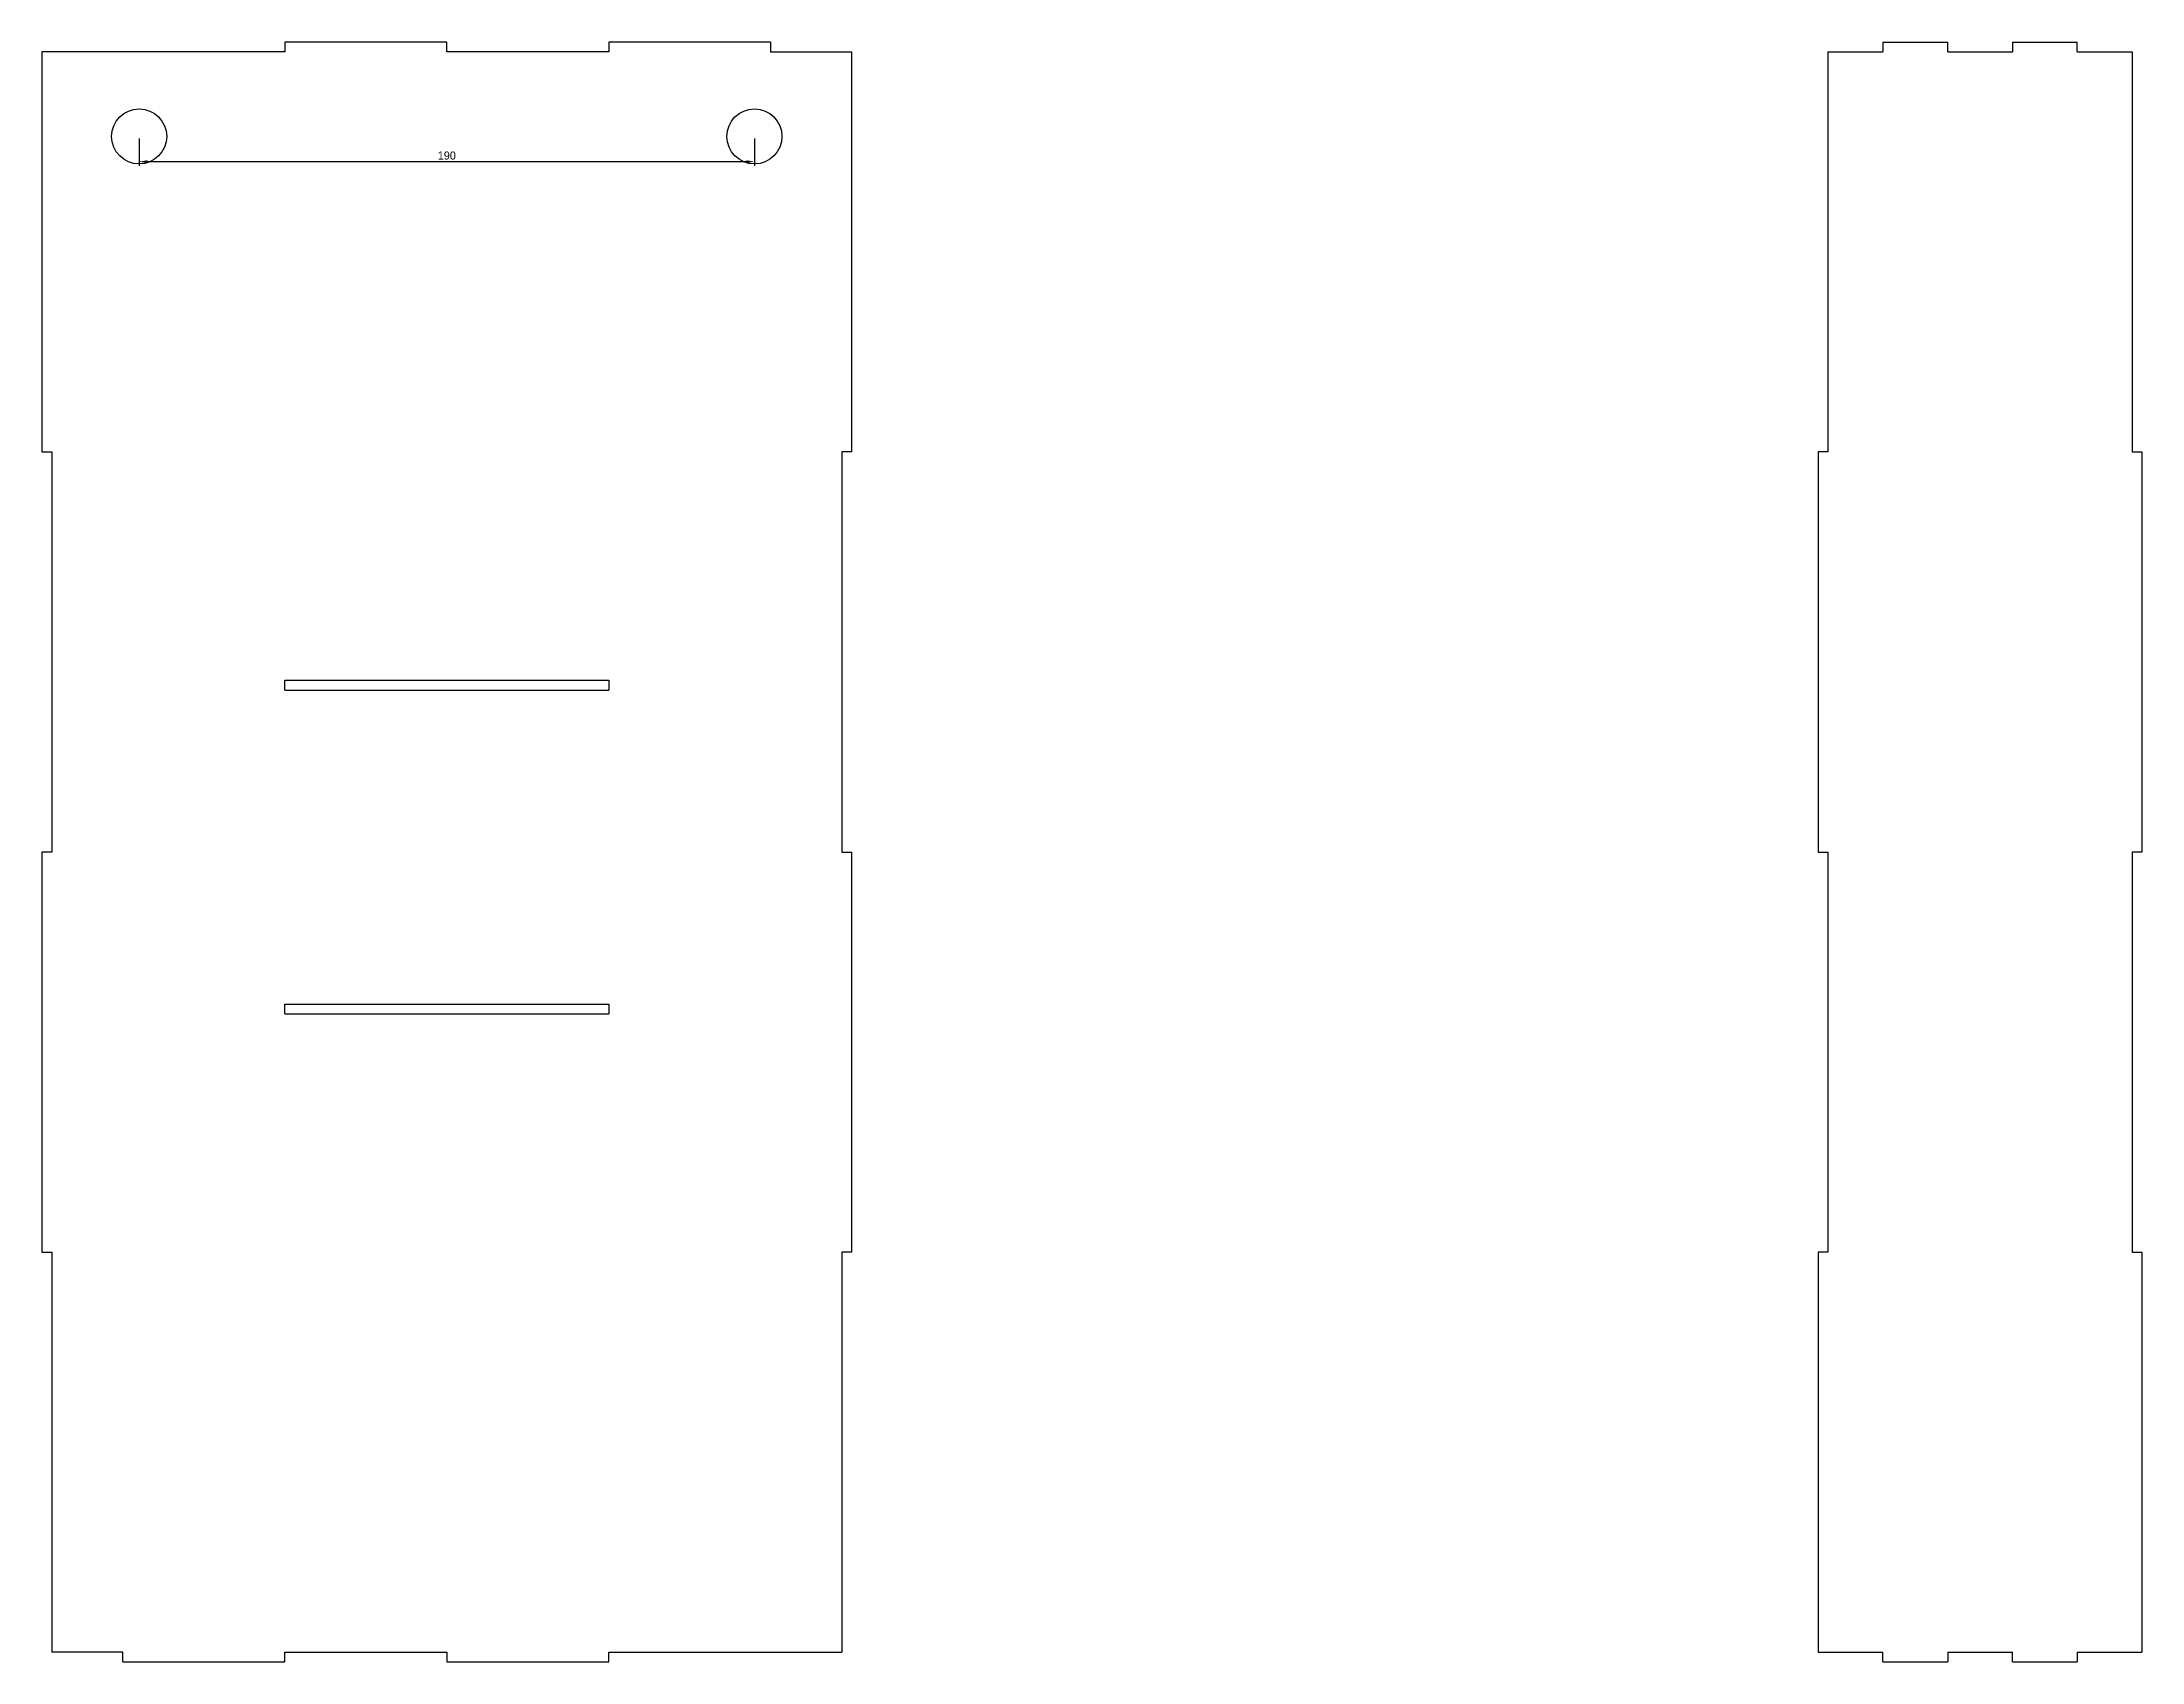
# Model space of a CAD drawing. Header units: millimetres. Extents: x -96 to 4714, y -506 to 1656.
# Drawn here: x 2410 to 3059, y 35 to 535 of the extents above; entities that cross this region are included whole.
import ezdxf

# ---------------------------------------------------------------- set-up
doc = ezdxf.new("R2010")
doc.units = ezdxf.units.MM
doc.layers.add('Capa1', color=3, linetype='Continuous')
doc.layers.add('Capa2', color=1, linetype='Continuous')
doc.dimstyles.new('ISO-25', dxfattribs={"dimtxt": 2.5, "dimasz": 2.5, "dimexe": 1.25, "dimexo": 0.625, "dimtad": 1, "dimtxsty": 'Standard', "dimcen": 2.5, "dimadec": 0, "dimazin": 0, "dimtfac": 1, "dimtmove": 0, "dimatfit": 3, "dimfxl": 1, "dimarcsym": 0})

msp = doc.modelspace()

# ---------------------------------------------------------------- blocks, each defined once
blk = doc.blocks.new('*D7')
at = {"layer": 'Capa1', "color": 0, "lineweight": -2, "transparency": 16777216}
for p, q in [((2440.11, 505.36), (2440.11, 496.95)), ((2630.11, 505.36), (2630.11, 496.95)), ((2442.61, 498.2), (2627.61, 498.2))]:
    blk.add_line(p, q, dxfattribs=at)
at = {"layer": 'Capa1', "color": 0, "transparency": 16777216}
for points in [[(2442.61, 498.62), (2442.61, 497.78), (2440.11, 498.2)], [(2627.61, 498.62), (2627.61, 497.78), (2630.11, 498.2)]]:
    blk.add_solid(points, dxfattribs=at)
at = {"layer": 'Defpoints', "color": 0, "transparency": 16777216}
for p in [(2440.11, 505.99), (2630.11, 505.99), (2630.11, 498.2)]:
    blk.add_point(p, dxfattribs=at)
at = {"layer": 'Capa1', "color": 0, "transparency": 16777216, "insert": (2535.11, 500.07), "char_height": 2.5, "attachment_point": 5}
blk.add_mtext('190', dxfattribs=at)

# ---------------------------------------------------------------- dimensions: what is measured, and where the dimension line sits
at = {"layer": 'Capa1'}
dim = msp.add_linear_dim(base=(2630.109, 498.199), p1=(2440.109, 505.986), p2=(2630.109, 505.986), dimstyle='ISO-25', dxfattribs=at)
dim.commit()
dim.dimension.update_dxf_attribs({"geometry": '*D7', "text_midpoint": (2535.109, 500.074)})

# ---------------------------------------------------------------- linework, layer by layer
at = {"layer": 'Capa2'}
for p, q in [((2435.109, 532.129), (2410.109, 532.129)), ((2410.109, 532.129), (2410.109, 408.629)), ((2485.109, 532.129), (2435.109, 532.129)), ((2535.109, 535.129), (2485.109, 535.129)), ((2485.109, 535.129), (2485.109, 532.129)), ((2535.109, 532.129), (2535.109, 535.129)), ((2585.109, 532.129), (2535.109, 532.129)), ((2635.109, 535.129), (2585.109, 535.129)), ((2585.109, 535.129), (2585.109, 532.129)), ((2635.109, 535.129), (2635.109, 532.129)), ((2635.109, 532.129), (2660.109, 532.129)), ((2660.109, 532.129), (2660.109, 408.629)), ((2961.562, 532.129), (2961.562, 408.629)), ((2961.562, 532.129), (2978.562, 532.129)), ((2978.562, 535.129), (2978.562, 532.129)), ((2978.562, 535.129), (2998.562, 535.129)), ((2998.562, 532.129), (2998.562, 535.129)), ((2998.562, 532.129), (3018.562, 532.129)), ((3018.562, 535.129), (3018.562, 532.129)), ((3018.562, 535.129), (3038.562, 535.129)), ((3038.562, 532.129), (3038.562, 535.129)), ((3038.562, 532.129), (3055.562, 532.129)), ((3055.562, 532.129), (3055.562, 408.629)), ((2410.109, 408.629), (2413.109, 408.629)), ((2413.109, 408.629), (2413.109, 285.129)), ((2660.109, 408.629), (2657.109, 408.629)), ((2657.109, 408.629), (2657.109, 285.129)), ((2961.562, 408.629), (2958.562, 408.629)), ((2958.562, 408.629), (2958.562, 285.129)), ((3055.562, 408.629), (3058.562, 408.629)), ((3058.562, 408.629), (3058.562, 285.129)), ((2485.109, 335.129), (2485.109, 338.129)), ((2485.109, 338.129), (2585.109, 338.129)), ((2585.109, 338.129), (2585.109, 335.129)), ((2485.109, 335.129), (2585.109, 335.129)), ((2413.109, 285.129), (2410.109, 285.129)), ((2410.109, 285.129), (2410.109, 161.629)), ((2657.109, 285.129), (2660.109, 285.129)), ((2660.109, 285.129), (2660.109, 161.629)), ((2958.562, 285.129), (2961.562, 285.129)), ((2961.562, 285.129), (2961.562, 161.629)), ((3058.562, 285.129), (3055.562, 285.129)), ((3055.562, 285.129), (3055.562, 161.629)), ((2485.109, 235.129), (2485.109, 238.129)), ((2485.109, 238.129), (2585.109, 238.129)), ((2485.109, 235.129), (2585.109, 235.129)), ((2585.109, 238.129), (2585.109, 235.129)), ((2410.109, 161.629), (2413.109, 161.629)), ((2413.109, 161.629), (2413.109, 38.129)), ((2660.109, 161.629), (2657.109, 161.629)), ((2657.109, 161.629), (2657.109, 38.129)), ((2961.562, 161.629), (2958.562, 161.629)), ((2958.562, 161.629), (2958.562, 38.129)), ((3055.562, 161.629), (3058.562, 161.629)), ((3058.562, 161.629), (3058.562, 38.129)), ((2435.109, 38.129), (2413.109, 38.129)), ((2435.109, 35.129), (2435.109, 38.129)), ((2435.109, 35.129), (2485.109, 35.129)), ((2485.109, 35.129), (2485.109, 38.129)), ((2485.109, 38.129), (2535.109, 38.129)), ((2535.109, 38.129), (2535.109, 35.129)), ((2535.109, 35.129), (2585.109, 35.129)), ((2585.109, 35.129), (2585.109, 38.129)), ((2585.109, 38.129), (2635.109, 38.129)), ((2635.109, 38.129), (2657.109, 38.129)), ((2958.562, 38.129), (2978.562, 38.129)), ((2978.562, 35.129), (2978.562, 38.129)), ((2978.562, 35.129), (2998.562, 35.129)), ((2998.562, 38.129), (2998.562, 35.129)), ((2998.562, 38.129), (3018.562, 38.129)), ((3018.562, 35.129), (3018.562, 38.129)), ((3018.562, 35.129), (3038.562, 35.129)), ((3038.562, 38.129), (3038.562, 35.129)), ((3038.562, 38.129), (3058.562, 38.129))]:
    msp.add_line(p, q, dxfattribs=at)
for centre in [(2440.109, 505.986), (2630.109, 505.986)]:
    msp.add_circle(centre, 8.5, dxfattribs=at)

msp.set_redraw_order([(e.dxf.handle, doc.entitydb.next_handle()) for e in msp.query("TEXT MTEXT ATTDEF DIMENSION ARC_DIMENSION")])  # texts and dimensions are drawn at this point

doc.saveas('drawing.dxf')
